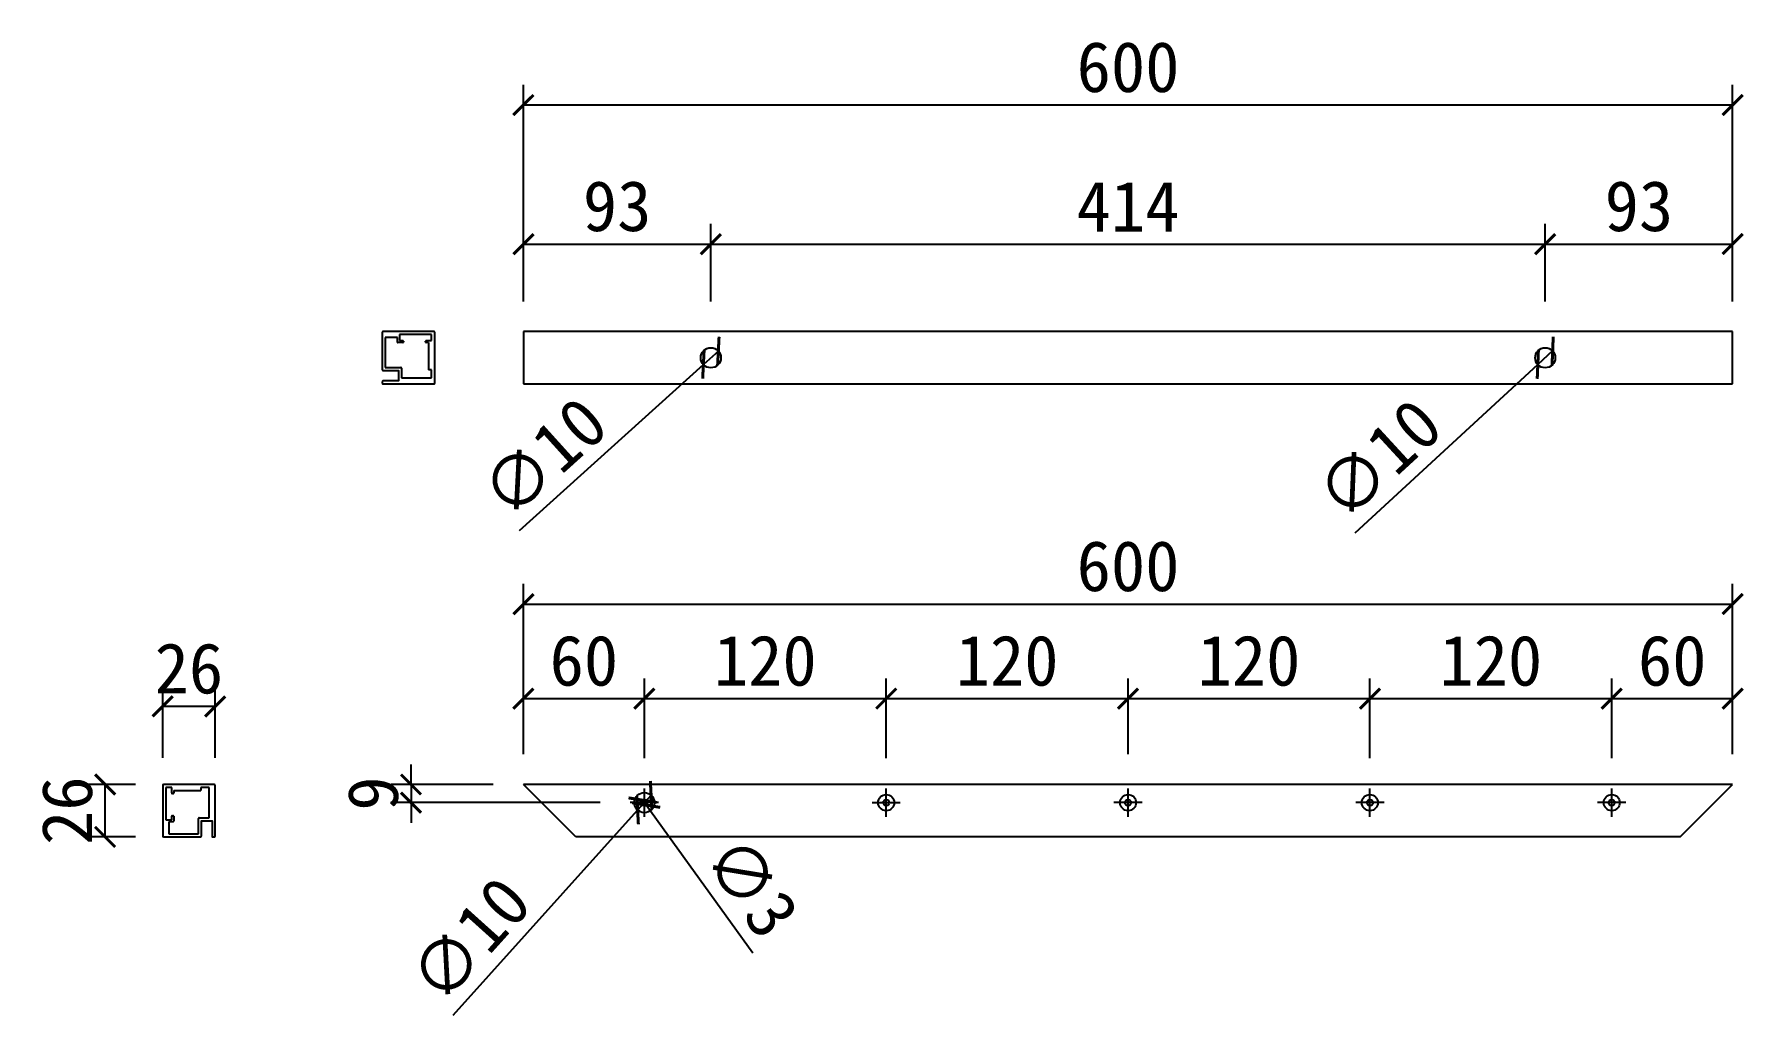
# Model space of a CAD drawing. Header units: millimetres. Extents: x -44117 to 256353, y -2095463 to 65325.
# Drawn here: x -28599 to -27751, y 29439 to 29926 of the extents above; entities that cross this region are included whole.
import ezdxf

# ---------------------------------------------------------------- set-up
doc = ezdxf.new("R2010")
doc.units = ezdxf.units.MM
doc.header["$LTSCALE"] = 10
doc.linetypes.add('CENTER', pattern=[50.8, 31.75, -6.35, 6.35, -6.35])
doc.layers.add('도면층2', color=3, linetype='CENTER')
doc.dimstyles.new('ISO-25', dxfattribs={"dimtxt": 2.5, "dimasz": 2.5, "dimexe": 1, "dimexo": 1, "dimtad": 1, "dimtxsty": 'Standard', "dimblk": 'ARCHTICK', "dimcen": 2.5, "dimadec": 0, "dimazin": 0, "dimtfac": 1, "dimtmove": 0, "dimatfit": 3, "dimfxl": 0, "dimarcsym": 0})

msp = doc.modelspace()

# ---------------------------------------------------------------- blocks, each defined once
blk = doc.blocks.new('_ArchTick')
at = {"color": 0, "linetype": 'ByBlock', "const_width": 0.15}
blk.add_lwpolyline([(-0.5, -0.5), (0.5, 0.5)], dxfattribs=at)
blk = doc.blocks.new('*D770')
at = {"color": 0, "lineweight": -2}
for p, q in [((-28535.74, 29566.75), (-28535.74, 29602.26)), ((-28509.74, 29566.75), (-28509.74, 29602.26)), ((-28509.74, 29592.26), (-28535.74, 29592.26))]:
    blk.add_line(p, q, dxfattribs=at)
at = {"layer": 'Defpoints', "color": 0}
for p in [(-28535.74, 29592.26), (-28535.74, 29551.75), (-28509.74, 29551.75)]:
    blk.add_point(p, dxfattribs=at)
at = {"color": 0, "lineweight": -2, "xscale": 10, "yscale": 10, "zscale": 10, "rotation": 180}
blk.add_blockref('_ArchTick', (-28535.74, 29592.26), dxfattribs=at)
at = {"color": 0, "lineweight": -2, "xscale": 10, "yscale": 10, "zscale": 10}
blk.add_blockref('_ArchTick', (-28509.74, 29592.26), dxfattribs=at)
at = {"color": 0, "insert": (-28522.74, 29611.01), "char_height": 25, "attachment_point": 5}
blk.add_mtext('26', dxfattribs=at)
blk = doc.blocks.new('*D771')
at = {"color": 0, "lineweight": -2}
for p, q in [((-28549.23, 29553.53), (-28574.34, 29553.53)), ((-28564.34, 29527.53), (-28564.34, 29553.53)), ((-28549.23, 29527.53), (-28574.34, 29527.53))]:
    blk.add_line(p, q, dxfattribs=at)
at = {"layer": 'Defpoints', "color": 0}
for p in [(-28564.34, 29553.53), (-28534.23, 29553.53), (-28534.23, 29527.53)]:
    blk.add_point(p, dxfattribs=at)
at = {"color": 0, "lineweight": -2, "xscale": 10, "yscale": 10, "zscale": 10}
for p, rotation in [((-28564.34, 29553.53), 90), ((-28564.34, 29527.53), 270)]:
    blk.add_blockref('_ArchTick', p, dxfattribs=dict(at, rotation=rotation))
at = {"color": 0, "insert": (-28583.09, 29540.53), "char_height": 25, "attachment_point": 5, "rotation": 90}
blk.add_mtext('26', dxfattribs=at)
blk = doc.blocks.new('*D772')
at = {"color": 0, "lineweight": -2}
for p, q in [((-28356.74, 29568.53), (-28356.74, 29653.05)), ((-27756.74, 29568.53), (-27756.74, 29653.05)), ((-28356.74, 29643.05), (-27756.74, 29643.05))]:
    blk.add_line(p, q, dxfattribs=at)
at = {"layer": 'Defpoints', "color": 0}
for p in [(-27756.74, 29643.05), (-28356.74, 29553.53), (-27756.74, 29553.53)]:
    blk.add_point(p, dxfattribs=at)
at = {"color": 0, "lineweight": -2, "xscale": 10, "yscale": 10, "zscale": 10, "rotation": 180}
blk.add_blockref('_ArchTick', (-28356.74, 29643.05), dxfattribs=at)
at = {"color": 0, "lineweight": -2, "xscale": 10, "yscale": 10, "zscale": 10}
blk.add_blockref('_ArchTick', (-27756.74, 29643.05), dxfattribs=at)
at = {"color": 0, "insert": (-28056.74, 29661.8), "char_height": 25, "attachment_point": 5}
blk.add_mtext('600', dxfattribs=at)
blk = doc.blocks.new('*D773')
at = {"color": 0, "lineweight": -2}
for p, q in [((-28412.53, 29553.53), (-28412.53, 29563.53)), ((-28371.74, 29553.53), (-28422.53, 29553.53)), ((-28412.53, 29553.53), (-28412.53, 29544.53)), ((-28318.74, 29544.53), (-28422.53, 29544.53)), ((-28412.53, 29544.53), (-28412.53, 29534.53))]:
    blk.add_line(p, q, dxfattribs=at)
at = {"layer": 'Defpoints', "color": 0}
for p in [(-28356.74, 29553.53), (-28412.53, 29544.53), (-28303.74, 29544.53)]:
    blk.add_point(p, dxfattribs=at)
at = {"color": 0, "lineweight": -2, "xscale": 10, "yscale": 10, "zscale": 10}
for p, rotation in [((-28412.53, 29553.53), 270), ((-28412.53, 29544.53), 90)]:
    blk.add_blockref('_ArchTick', p, dxfattribs=dict(at, rotation=rotation))
at = {"color": 0, "insert": (-28431.28, 29549.03), "char_height": 25, "attachment_point": 5, "rotation": 90}
blk.add_mtext('9', dxfattribs=at)
blk = doc.blocks.new('*D759')
at = {"color": 0, "lineweight": -2}
for p, q in [((-28297.62, 29545.75), (-28297.62, 29545.75)), ((-28297.62, 29545.75), (-28295.86, 29543.31)), ((-28242.95, 29469.81), (-28295.86, 29543.31))]:
    blk.add_line(p, q, dxfattribs=at)
at = {"layer": 'Defpoints', "color": 0}
for p in [(-28297.62, 29545.75), (-28295.86, 29543.31)]:
    blk.add_point(p, dxfattribs=at)
at = {"color": 0, "lineweight": -2, "xscale": 10, "yscale": 10, "zscale": 10}
for p, rotation in [((-28297.62, 29545.75), 305.7508162473641), ((-28295.86, 29543.31), 125.7508162473641)]:
    blk.add_blockref('_ArchTick', p, dxfattribs=dict(at, rotation=rotation))
at = {"color": 0, "insert": (-28243.56, 29502.75), "char_height": 25, "attachment_point": 5, "rotation": 305.75082}
blk.add_mtext('∅3', dxfattribs=at)
blk = doc.blocks.new('*D760')
at = {"color": 0, "lineweight": -2}
for p, q in [((-28356.74, 29568.53), (-28356.74, 29606.13)), ((-28296.74, 29566.53), (-28296.74, 29606.13)), ((-28356.74, 29596.13), (-28296.74, 29596.13))]:
    blk.add_line(p, q, dxfattribs=at)
at = {"layer": 'Defpoints', "color": 0}
for p in [(-28296.74, 29596.13), (-28356.74, 29553.53), (-28296.74, 29551.53)]:
    blk.add_point(p, dxfattribs=at)
at = {"color": 0, "lineweight": -2, "xscale": 10, "yscale": 10, "zscale": 10, "rotation": 180}
blk.add_blockref('_ArchTick', (-28356.74, 29596.13), dxfattribs=at)
at = {"color": 0, "lineweight": -2, "xscale": 10, "yscale": 10, "zscale": 10}
blk.add_blockref('_ArchTick', (-28296.74, 29596.13), dxfattribs=at)
at = {"color": 0, "insert": (-28326.74, 29614.88), "char_height": 25, "attachment_point": 5}
blk.add_mtext('60', dxfattribs=at)
blk = doc.blocks.new('*D761')
at = {"color": 0, "lineweight": -2}
for p, q in [((-28296.74, 29566.53), (-28296.74, 29606.13)), ((-28176.74, 29566.53), (-28176.74, 29606.13)), ((-28296.74, 29596.13), (-28176.74, 29596.13))]:
    blk.add_line(p, q, dxfattribs=at)
at = {"layer": 'Defpoints', "color": 0}
for p in [(-28176.74, 29596.13), (-28296.74, 29551.53), (-28176.74, 29551.53)]:
    blk.add_point(p, dxfattribs=at)
at = {"color": 0, "lineweight": -2, "xscale": 10, "yscale": 10, "zscale": 10, "rotation": 180}
blk.add_blockref('_ArchTick', (-28296.74, 29596.13), dxfattribs=at)
at = {"color": 0, "lineweight": -2, "xscale": 10, "yscale": 10, "zscale": 10}
blk.add_blockref('_ArchTick', (-28176.74, 29596.13), dxfattribs=at)
at = {"color": 0, "insert": (-28236.74, 29614.88), "char_height": 25, "attachment_point": 5}
blk.add_mtext('120', dxfattribs=at)
blk = doc.blocks.new('*D762')
at = {"color": 0, "lineweight": -2}
for p, q in [((-28176.74, 29566.53), (-28176.74, 29606.13)), ((-28056.74, 29568.53), (-28056.74, 29606.13)), ((-28176.74, 29596.13), (-28056.74, 29596.13))]:
    blk.add_line(p, q, dxfattribs=at)
at = {"layer": 'Defpoints', "color": 0}
for p in [(-28056.74, 29596.13), (-28176.74, 29551.53), (-28056.74, 29553.53)]:
    blk.add_point(p, dxfattribs=at)
at = {"color": 0, "lineweight": -2, "xscale": 10, "yscale": 10, "zscale": 10, "rotation": 180}
blk.add_blockref('_ArchTick', (-28176.74, 29596.13), dxfattribs=at)
at = {"color": 0, "lineweight": -2, "xscale": 10, "yscale": 10, "zscale": 10}
blk.add_blockref('_ArchTick', (-28056.74, 29596.13), dxfattribs=at)
at = {"color": 0, "insert": (-28116.74, 29614.88), "char_height": 25, "attachment_point": 5}
blk.add_mtext('120', dxfattribs=at)
blk = doc.blocks.new('*D763')
at = {"color": 0, "lineweight": -2}
for p, q in [((-28056.74, 29568.53), (-28056.74, 29606.13)), ((-27936.74, 29566.53), (-27936.74, 29606.13)), ((-28056.74, 29596.13), (-27936.74, 29596.13))]:
    blk.add_line(p, q, dxfattribs=at)
at = {"layer": 'Defpoints', "color": 0}
for p in [(-27936.74, 29596.13), (-28056.74, 29553.53), (-27936.74, 29551.53)]:
    blk.add_point(p, dxfattribs=at)
at = {"color": 0, "lineweight": -2, "xscale": 10, "yscale": 10, "zscale": 10, "rotation": 180}
blk.add_blockref('_ArchTick', (-28056.74, 29596.13), dxfattribs=at)
at = {"color": 0, "lineweight": -2, "xscale": 10, "yscale": 10, "zscale": 10}
blk.add_blockref('_ArchTick', (-27936.74, 29596.13), dxfattribs=at)
at = {"color": 0, "insert": (-27996.74, 29614.88), "char_height": 25, "attachment_point": 5}
blk.add_mtext('120', dxfattribs=at)
blk = doc.blocks.new('*D764')
at = {"color": 0, "lineweight": -2}
for p, q in [((-27936.74, 29566.53), (-27936.74, 29606.13)), ((-27816.74, 29566.53), (-27816.74, 29606.13)), ((-27936.74, 29596.13), (-27816.74, 29596.13))]:
    blk.add_line(p, q, dxfattribs=at)
at = {"layer": 'Defpoints', "color": 0}
for p in [(-27816.74, 29596.13), (-27936.74, 29551.53), (-27816.74, 29551.53)]:
    blk.add_point(p, dxfattribs=at)
at = {"color": 0, "lineweight": -2, "xscale": 10, "yscale": 10, "zscale": 10, "rotation": 180}
blk.add_blockref('_ArchTick', (-27936.74, 29596.13), dxfattribs=at)
at = {"color": 0, "lineweight": -2, "xscale": 10, "yscale": 10, "zscale": 10}
blk.add_blockref('_ArchTick', (-27816.74, 29596.13), dxfattribs=at)
at = {"color": 0, "insert": (-27876.74, 29614.88), "char_height": 25, "attachment_point": 5}
blk.add_mtext('120', dxfattribs=at)
blk = doc.blocks.new('*D765')
at = {"color": 0, "lineweight": -2}
for p, q in [((-27816.74, 29566.53), (-27816.74, 29606.13)), ((-27756.74, 29568.53), (-27756.74, 29606.13)), ((-27816.74, 29596.13), (-27756.74, 29596.13))]:
    blk.add_line(p, q, dxfattribs=at)
at = {"layer": 'Defpoints', "color": 0}
for p in [(-27756.74, 29596.13), (-27816.74, 29551.53), (-27756.74, 29553.53)]:
    blk.add_point(p, dxfattribs=at)
at = {"color": 0, "lineweight": -2, "xscale": 10, "yscale": 10, "zscale": 10, "rotation": 180}
blk.add_blockref('_ArchTick', (-27816.74, 29596.13), dxfattribs=at)
at = {"color": 0, "lineweight": -2, "xscale": 10, "yscale": 10, "zscale": 10}
blk.add_blockref('_ArchTick', (-27756.74, 29596.13), dxfattribs=at)
at = {"color": 0, "insert": (-27786.74, 29614.88), "char_height": 25, "attachment_point": 5}
blk.add_mtext('60', dxfattribs=at)
blk = doc.blocks.new('*D774')
at = {"color": 0, "lineweight": -2}
for p, q in [((-28293.4, 29548.25), (-28300.08, 29540.81)), ((-28293.4, 29548.25), (-28293.4, 29548.25)), ((-28391.53, 29439.13), (-28300.08, 29540.81))]:
    blk.add_line(p, q, dxfattribs=at)
at = {"layer": 'Defpoints', "color": 0}
for p in [(-28293.4, 29548.25), (-28300.08, 29540.81)]:
    blk.add_point(p, dxfattribs=at)
at = {"color": 0, "lineweight": -2, "xscale": 10, "yscale": 10, "zscale": 10}
for p, rotation in [((-28293.4, 29548.25), 228.0338680037764), ((-28300.08, 29540.81), 48.03386800377635)]:
    blk.add_blockref('_ArchTick', p, dxfattribs=dict(at, rotation=rotation))
at = {"color": 0, "insert": (-28383.18, 29476.45), "char_height": 25, "attachment_point": 5, "rotation": 48.03387}
blk.add_mtext('∅10', dxfattribs=at)
blk = doc.blocks.new('*D766')
at = {"color": 0, "lineweight": -2}
for p, q in [((-28260.03, 29768.65), (-28267.45, 29761.95)), ((-28260.03, 29768.65), (-28260.03, 29768.65)), ((-28358.66, 29679.56), (-28267.45, 29761.95))]:
    blk.add_line(p, q, dxfattribs=at)
at = {"layer": 'Defpoints', "color": 0}
for p in [(-28260.03, 29768.65), (-28267.45, 29761.95)]:
    blk.add_point(p, dxfattribs=at)
at = {"color": 0, "lineweight": -2, "xscale": 10, "yscale": 10, "zscale": 10}
for p, rotation in [((-28260.03, 29768.65), 222.0917507186768), ((-28267.45, 29761.95), 42.09175071867684)]:
    blk.add_blockref('_ArchTick', p, dxfattribs=dict(at, rotation=rotation))
at = {"color": 0, "insert": (-28346.49, 29715.82), "char_height": 25, "attachment_point": 5, "rotation": 42.09175}
blk.add_mtext('∅10', dxfattribs=at)
blk = doc.blocks.new('*D767')
at = {"color": 0, "lineweight": -2}
for p, q in [((-27846.06, 29768.68), (-27853.42, 29761.91)), ((-27846.06, 29768.68), (-27846.06, 29768.68)), ((-27944.09, 29678.46), (-27853.42, 29761.91))]:
    blk.add_line(p, q, dxfattribs=at)
at = {"layer": 'Defpoints', "color": 0}
for p in [(-27846.06, 29768.68), (-27853.42, 29761.91)]:
    blk.add_point(p, dxfattribs=at)
at = {"color": 0, "lineweight": -2, "xscale": 10, "yscale": 10, "zscale": 10}
for p, rotation in [((-27846.06, 29768.68), 222.6238443564663), ((-27853.42, 29761.91), 42.62384435646627)]:
    blk.add_blockref('_ArchTick', p, dxfattribs=dict(at, rotation=rotation))
at = {"color": 0, "insert": (-27932.26, 29714.83), "char_height": 25, "attachment_point": 5, "rotation": 42.62384}
blk.add_mtext('∅10', dxfattribs=at)
blk = doc.blocks.new('*D768')
at = {"color": 0, "lineweight": -2}
for p, q in [((-28356.74, 29793.3), (-28356.74, 29831.71)), ((-28263.74, 29793.3), (-28263.74, 29831.71)), ((-28356.74, 29821.71), (-28263.74, 29821.71))]:
    blk.add_line(p, q, dxfattribs=at)
at = {"layer": 'Defpoints', "color": 0}
for p in [(-28263.74, 29821.71), (-28356.74, 29778.3), (-28263.74, 29778.3)]:
    blk.add_point(p, dxfattribs=at)
at = {"color": 0, "lineweight": -2, "xscale": 10, "yscale": 10, "zscale": 10, "rotation": 180}
blk.add_blockref('_ArchTick', (-28356.74, 29821.71), dxfattribs=at)
at = {"color": 0, "lineweight": -2, "xscale": 10, "yscale": 10, "zscale": 10}
blk.add_blockref('_ArchTick', (-28263.74, 29821.71), dxfattribs=at)
at = {"color": 0, "insert": (-28310.24, 29840.46), "char_height": 25, "attachment_point": 5}
blk.add_mtext('93', dxfattribs=at)
blk = doc.blocks.new('*D757')
at = {"color": 0, "lineweight": -2}
for p, q in [((-28263.74, 29793.3), (-28263.74, 29831.71)), ((-27849.74, 29793.3), (-27849.74, 29831.71)), ((-28263.74, 29821.71), (-27849.74, 29821.71))]:
    blk.add_line(p, q, dxfattribs=at)
at = {"layer": 'Defpoints', "color": 0}
for p in [(-27849.74, 29821.71), (-28263.74, 29778.3), (-27849.74, 29778.3)]:
    blk.add_point(p, dxfattribs=at)
at = {"color": 0, "lineweight": -2, "xscale": 10, "yscale": 10, "zscale": 10, "rotation": 180}
blk.add_blockref('_ArchTick', (-28263.74, 29821.71), dxfattribs=at)
at = {"color": 0, "lineweight": -2, "xscale": 10, "yscale": 10, "zscale": 10}
blk.add_blockref('_ArchTick', (-27849.74, 29821.71), dxfattribs=at)
at = {"color": 0, "insert": (-28056.74, 29840.46), "char_height": 25, "attachment_point": 5}
blk.add_mtext('414', dxfattribs=at)
blk = doc.blocks.new('*D769')
at = {"color": 0, "lineweight": -2}
for p, q in [((-27849.74, 29793.3), (-27849.74, 29831.71)), ((-27756.74, 29793.3), (-27756.74, 29831.71)), ((-27849.74, 29821.71), (-27756.74, 29821.71))]:
    blk.add_line(p, q, dxfattribs=at)
at = {"layer": 'Defpoints', "color": 0}
for p in [(-27756.74, 29821.71), (-27849.74, 29778.3), (-27756.74, 29778.3)]:
    blk.add_point(p, dxfattribs=at)
at = {"color": 0, "lineweight": -2, "xscale": 10, "yscale": 10, "zscale": 10, "rotation": 180}
blk.add_blockref('_ArchTick', (-27849.74, 29821.71), dxfattribs=at)
at = {"color": 0, "lineweight": -2, "xscale": 10, "yscale": 10, "zscale": 10}
blk.add_blockref('_ArchTick', (-27756.74, 29821.71), dxfattribs=at)
at = {"color": 0, "insert": (-27803.24, 29840.46), "char_height": 25, "attachment_point": 5}
blk.add_mtext('93', dxfattribs=at)
blk = doc.blocks.new('*D758')
at = {"color": 0, "lineweight": -2}
for p, q in [((-28356.74, 29793.3), (-28356.74, 29900.73)), ((-27756.74, 29793.3), (-27756.74, 29900.73)), ((-27756.74, 29890.73), (-28356.74, 29890.73))]:
    blk.add_line(p, q, dxfattribs=at)
at = {"layer": 'Defpoints', "color": 0}
for p in [(-28356.74, 29890.73), (-28356.74, 29778.3), (-27756.74, 29778.3)]:
    blk.add_point(p, dxfattribs=at)
at = {"color": 0, "lineweight": -2, "xscale": 10, "yscale": 10, "zscale": 10, "rotation": 180}
blk.add_blockref('_ArchTick', (-28356.74, 29890.73), dxfattribs=at)
at = {"color": 0, "lineweight": -2, "xscale": 10, "yscale": 10, "zscale": 10}
blk.add_blockref('_ArchTick', (-27756.74, 29890.73), dxfattribs=at)
at = {"color": 0, "insert": (-28056.74, 29909.48), "char_height": 25, "attachment_point": 5}
blk.add_mtext('600', dxfattribs=at)

# ---------------------------------------------------------------- dimensions: what is measured, and where the dimension line sits
for base, p1, p2, override, picture, middle in [((-28356.74033, 29890.73332), (-27756.74033, 29778.29698), (-28356.74033, 29778.29698), {"dimscale": 10, "dimasz": 1, "dimexo": 1.5}, '*D758', (-28056.74033, 29909.48332)), ((-28263.74033, 29821.71268), (-28356.74033, 29778.29698), (-28263.74033, 29778.29698), {"dimscale": 10, "dimasz": 1, "dimexo": 1.5}, '*D768', (-28310.24033, 29840.46268)), ((-27849.74033, 29821.71268), (-28263.74033, 29778.29698), (-27849.74033, 29778.29698), {"dimscale": 10, "dimasz": 1, "dimexo": 1.5, "dimtmove": 1}, '*D757', (-28056.74033, 29840.46268)), ((-27756.74033, 29821.71268), (-27849.74033, 29778.29698), (-27756.74033, 29778.29698), {"dimscale": 10, "dimasz": 1, "dimexo": 1.5, "dimtmove": 1}, '*D769', (-27803.24033, 29840.46268)), ((-27756.74033, 29643.05086), (-28356.74033, 29553.52779), (-27756.74033, 29553.52779), {"dimscale": 10, "dimasz": 1, "dimexo": 1.5}, '*D772', (-28056.74033, 29661.80086)), ((-28296.74033, 29596.13246), (-28356.74033, 29553.52779), (-28296.74033, 29551.52779), {"dimscale": 10, "dimasz": 1, "dimexo": 1.5}, '*D760', (-28326.74033, 29614.88246)), ((-28176.74033, 29596.13246), (-28296.74033, 29551.52779), (-28176.74033, 29551.52779), {"dimscale": 10, "dimasz": 1, "dimexo": 1.5}, '*D761', (-28236.74033, 29614.88246)), ((-28056.74033, 29596.13246), (-28176.74033, 29551.52779), (-28056.74033, 29553.52779), {"dimscale": 10, "dimasz": 1, "dimexo": 1.5}, '*D762', (-28116.74033, 29614.88246)), ((-27936.74033, 29596.13246), (-28056.74033, 29553.52779), (-27936.74033, 29551.52779), {"dimscale": 10, "dimasz": 1, "dimexo": 1.5}, '*D763', (-27996.74033, 29614.88246)), ((-27816.74033, 29596.13246), (-27936.74033, 29551.52779), (-27816.74033, 29551.52779), {"dimscale": 10, "dimasz": 1, "dimexo": 1.5}, '*D764', (-27876.74033, 29614.88246)), ((-27756.74033, 29596.13246), (-27816.74033, 29551.52779), (-27756.74033, 29553.52779), {"dimscale": 10, "dimasz": 1, "dimexo": 1.5}, '*D765', (-27786.74033, 29614.88246))]:
    dim = msp.add_linear_dim(base=base, p1=p1, p2=p2, dimstyle='ISO-25', override=override)
    dim.commit()
    dim.dimension.update_dxf_attribs({"geometry": picture, "text_midpoint": middle})
for p1, p2, picture, middle in [((-28260.02997, 29768.64858), (-28267.45069, 29761.94538), '*D766', (-28333.91986, 29701.90326)), ((-27846.06125, 29768.68289), (-27853.41941, 29761.91107), '*D767', (-27919.56625, 29701.03511)), ((-28293.39687, 29548.24549), (-28300.08379, 29540.81009), '*D774', (-28369.23979, 29463.9132)), ((-28297.61672, 29545.74514), (-28295.86394, 29543.31044), '*D759', (-28258.77387, 29491.79064))]:
    dim = msp.add_diameter_dim_2p(p1=p1, p2=p2, dimstyle='ISO-25', override={"dimscale": 10, "dimasz": 1, "dimexo": 1.5})
    dim.commit()
    dim.dimension.update_dxf_attribs({"geometry": picture, "text_midpoint": middle, "dimtype": 163})
dim = msp.add_linear_dim(base=(-28535.73543, 29592.26475), p1=(-28509.73543, 29551.75209), p2=(-28535.73543, 29551.75209), dimstyle='ISO-25', override={"dimscale": 10, "dimasz": 1, "dimexo": 1.5})
dim.commit()
dim.dimension.update_dxf_attribs({"geometry": '*D770', "text_midpoint": (-28522.73543, 29592.26475), "dimtype": 160})
for base, p1, p2, picture, middle in [((-28412.5324, 29544.52779), (-28356.74033, 29553.52779), (-28303.74033, 29544.52779), '*D773', (-28412.5324, 29549.02779)), ((-28564.3424, 29553.52779), (-28534.23335, 29527.52779), (-28534.23335, 29553.52779), '*D771', (-28564.3424, 29540.52779))]:
    dim = msp.add_linear_dim(base=base, p1=p1, p2=p2, angle=90, dimstyle='ISO-25', override={"dimscale": 10, "dimasz": 1, "dimexo": 1.5})
    dim.commit()
    dim.dimension.update_dxf_attribs({"geometry": picture, "text_midpoint": middle, "dimtype": 160})

# ---------------------------------------------------------------- linework, layer by layer
for p, q in [((-28419.28329, 29775.29698), (-28425.28329, 29775.29698)), ((-28425.28329, 29775.29698), (-28425.28329, 29760.49698)), ((-28419.28329, 29773.09698), (-28419.28329, 29775.29698)), ((-28402.28329, 29776.79698), (-28418.28329, 29776.79698)), ((-28418.28329, 29776.79698), (-28418.28329, 29773.79698)), ((-28402.28329, 29773.79698), (-28402.28329, 29776.79698)), ((-27756.74033, 29778.29698), (-28356.74033, 29778.29698)), ((-28356.74033, 29778.29698), (-28356.74033, 29752.29698)), ((-27756.74033, 29752.29698), (-27756.74033, 29778.29698)), ((-28416.58329, 29772.79698), (-28418.98329, 29772.79698)), ((-28418.28329, 29773.79698), (-28416.58329, 29773.79698)), ((-28416.28329, 29773.49698), (-28416.28329, 29773.09698)), ((-28405.28329, 29773.09698), (-28405.28329, 29773.49698)), ((-28404.98329, 29773.79698), (-28402.28329, 29773.79698)), ((-28403.78329, 29772.79698), (-28404.98329, 29772.79698)), ((-28403.78329, 29772.79698), (-28403.78329, 29759.29698)), ((-28425.28329, 29760.49698), (-28418.78329, 29760.49698)), ((-28418.78329, 29760.49698), (-28417.58329, 29760.49698)), ((-28417.28329, 29760.19698), (-28417.28329, 29758.99698)), ((-28417.28329, 29758.99698), (-28417.28329, 29755.29698)), ((-28417.28329, 29758.99698), (-28417.28329, 29758.99698)), ((-28402.28329, 29759.29698), (-28403.78329, 29759.29698)), ((-28402.28329, 29755.29698), (-28402.28329, 29759.29698)), ((-28417.28329, 29755.29698), (-28402.28329, 29755.29698)), ((-28356.74033, 29752.29698), (-27756.74033, 29752.29698)), ((-28531.23543, 29552.02779), (-28534.23543, 29552.02779)), ((-28534.23543, 29552.02779), (-28534.23543, 29536.02779)), ((-28531.23543, 29549.32779), (-28531.23543, 29552.02779)), ((-28530.53543, 29549.02779), (-28530.93543, 29549.02779)), ((-28530.23543, 29550.52779), (-28530.23543, 29549.32779)), ((-28530.23543, 29550.52779), (-28516.73543, 29550.52779)), ((-28512.73543, 29552.02779), (-28516.73543, 29552.02779)), ((-28516.73543, 29552.02779), (-28516.73543, 29550.52779)), ((-28512.73543, 29537.02779), (-28512.73543, 29552.02779)), ((-27756.74033, 29553.52779), (-28356.74033, 29553.52779)), ((-28330.74033, 29527.52779), (-28356.74033, 29553.52779)), ((-27782.74033, 29527.52779), (-27756.74033, 29553.52779)), ((-28531.23543, 29536.02779), (-28531.23543, 29537.72779)), ((-28530.93543, 29538.02779), (-28530.53543, 29538.02779)), ((-28530.23543, 29537.72779), (-28530.23543, 29535.32779)), ((-28534.23543, 29536.02779), (-28531.23543, 29536.02779)), ((-28530.53543, 29535.02779), (-28532.73543, 29535.02779)), ((-28532.73543, 29535.02779), (-28532.73543, 29529.02779)), ((-28532.73543, 29529.02779), (-28517.93543, 29529.02779)), ((-28517.93543, 29535.52779), (-28517.93543, 29536.72779)), ((-28517.93543, 29529.02779), (-28517.93543, 29535.52779)), ((-28517.63543, 29537.02779), (-28516.43543, 29537.02779)), ((-28516.43543, 29537.02779), (-28512.73543, 29537.02779)), ((-28516.43543, 29537.02779), (-28516.43543, 29537.02779)), ((-27782.74033, 29527.52779), (-28330.74033, 29527.52779))]:
    msp.add_line(p, q)
for points in [[(-28426.48329, 29753.79711, 0.414213562), (-28426.78329, 29753.49711), (-28426.78329, 29752.59698, 0.414213562), (-28426.48329, 29752.29698), (-28401.28329, 29752.29698, 0.414213562), (-28400.78329, 29752.79698), (-28400.78329, 29777.79698, 0.414213562), (-28401.28329, 29778.29698), (-28426.28329, 29778.29698, 0.414213562), (-28426.78329, 29777.79698), (-28426.78329, 29759.49698, 0.414213562), (-28426.28329, 29758.99698), (-28418.78329, 29758.99698), (-28418.78329, 29753.79698), (-28426.48329, 29753.79698)], [(-28511.23556, 29527.82779, 0.414213562), (-28510.93556, 29527.52779), (-28510.03543, 29527.52779, 0.414213562), (-28509.73543, 29527.82779), (-28509.73543, 29553.02779, 0.414213562), (-28510.23543, 29553.52779), (-28535.23543, 29553.52779, 0.414213562), (-28535.73543, 29553.02779), (-28535.73543, 29528.02779, 0.414213562), (-28535.23543, 29527.52779), (-28516.93543, 29527.52779, 0.414213562), (-28516.43543, 29528.02779), (-28516.43543, 29535.52779), (-28511.23543, 29535.52779), (-28511.23543, 29527.82779)]]:
    msp.add_lwpolyline(points, format="xyb")
for centre, radius in [((-28263.74033, 29765.29698), 5), ((-27849.74033, 29765.29698), 5), ((-28296.74033, 29544.52779), 5), ((-28296.74033, 29544.52779), 1.5), ((-28176.74033, 29544.52779), 4), ((-28176.74033, 29544.52779), 1.5), ((-28056.74033, 29544.52779), 4), ((-28056.74033, 29544.52779), 1.5), ((-27936.74033, 29544.52779), 4), ((-27936.74033, 29544.52779), 1.5), ((-27816.74033, 29544.52779), 4), ((-27816.74033, 29544.52779), 1.5)]:
    msp.add_circle(centre, radius)
for centre, start, end in [((-28418.98329, 29773.09698), 180, 270), ((-28416.58329, 29773.49698), 0, 90), ((-28416.58329, 29773.09698), 270, 0), ((-28404.98329, 29773.49698), 90, 180), ((-28404.98329, 29773.09698), 180, 270), ((-28417.58329, 29760.19698), 360, 90), ((-28530.93543, 29549.32779), 180, 270), ((-28530.53543, 29549.32779), 270, 0), ((-28530.93543, 29537.72779), 90, 180), ((-28530.53543, 29537.72779), 360, 90), ((-28530.53543, 29535.32779), 270, 0), ((-28517.63543, 29536.72779), 90, 180)]:
    msp.add_arc(centre, 0.3, start, end)
at = {"layer": '도면층2'}
for p, q in [((-28296.74033, 29537.52779), (-28296.74033, 29551.52779)), ((-28176.74033, 29537.52779), (-28176.74033, 29551.52779)), ((-28056.74033, 29537.52779), (-28056.74033, 29551.52779)), ((-27936.74033, 29537.52779), (-27936.74033, 29551.52779)), ((-27816.74033, 29537.52779), (-27816.74033, 29551.52779)), ((-28289.74033, 29544.52779), (-28303.74033, 29544.52779)), ((-28183.74033, 29544.52779), (-28169.74033, 29544.52779)), ((-28049.74033, 29544.52779), (-28063.74033, 29544.52779)), ((-27929.74033, 29544.52779), (-27943.74033, 29544.52779)), ((-27809.74033, 29544.52779), (-27823.74033, 29544.52779))]:
    msp.add_line(p, q, dxfattribs=at)

msp.set_redraw_order([(e.dxf.handle, doc.entitydb.next_handle()) for e in msp.query("TEXT MTEXT ATTDEF DIMENSION ARC_DIMENSION")])  # texts and dimensions are drawn at this point

doc.saveas('drawing.dxf')
